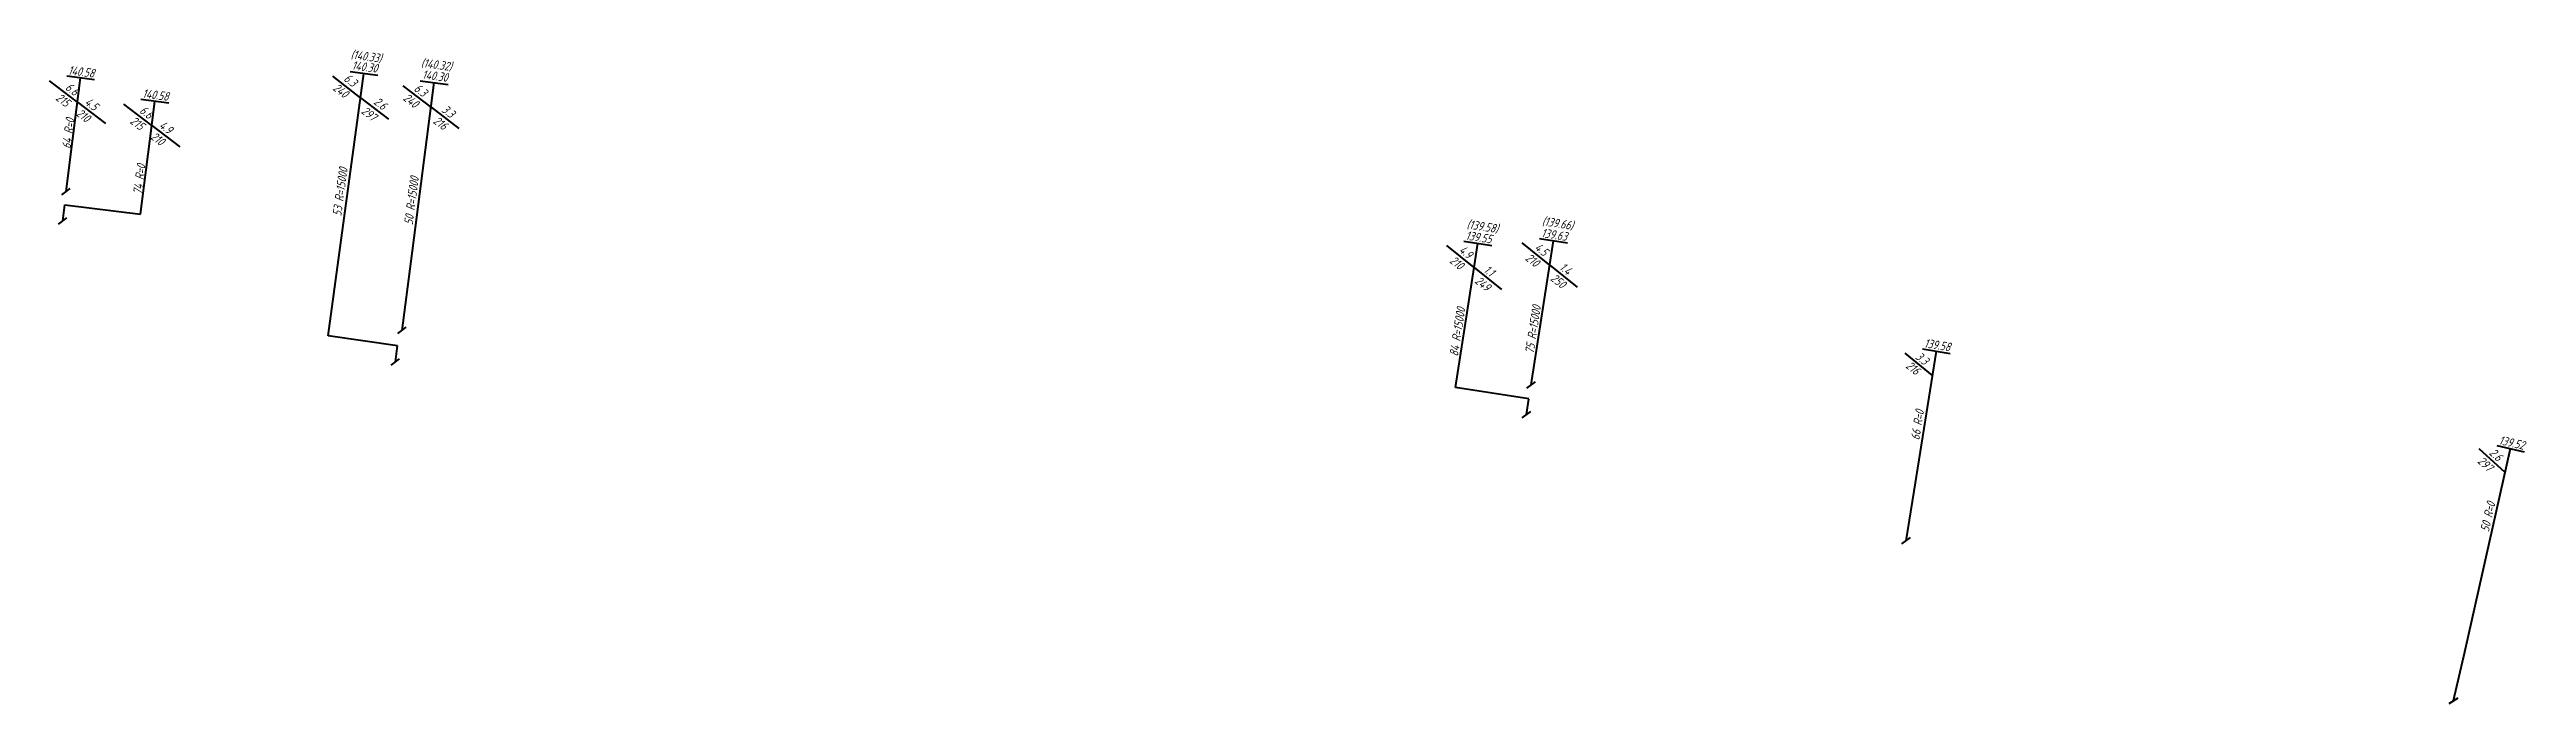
# Model space of a CAD drawing. Extents: x 10708 to 14321, y 7461 to 9444.
# Drawn here: x 13443.2 to 13795.6, y 7521.9 to 7614.9 of the extents above; entities that cross this region are included whole.
import ezdxf
from ezdxf.enums import TextEntityAlignment as Align

# ---------------------------------------------------------------- set-up
doc = ezdxf.new("R2010")
doc.units = 0
doc.styles.add('ук оф — копия$0$Уклоноуказатели', font='SPDS.shx', dxfattribs={"oblique": 15, "height": 2})
doc.styles.add('Уклоноуказатели', font='SPDS.shx', dxfattribs={"oblique": 15, "height": 2})

msp = doc.modelspace()

# ---------------------------------------------------------------- texts
at = {"color": 6, "lineweight": 40, "oblique": 15}
for s, rotation, style, p in [('(140.33)', 352.2389, 'ук оф — копия$0$Уклоноуказатели', (13488.15, 7613.34)), ('(140.32)', 352.6056, 'ук оф — копия$0$Уклоноуказатели', (13498.15, 7612.15)), ('140.58', 352.7096, 'Уклоноуказатели', (13447.62, 7611.15)), ('140.30', 352.2389, 'ук оф — копия$0$Уклоноуказатели', (13487.95, 7611.85)), ('140.30', 352.6056, 'ук оф — копия$0$Уклоноуказатели', (13497.95, 7610.55)), ('140.58', 352.7096, 'Уклоноуказатели', (13458.19, 7607.84)), ('139.55', 351.1942, 'Уклоноуказатели', (13646.45, 7587.59)), ('139.58', 350.9521, 'ук оф — копия$0$Уклоноуказатели', (13711.71, 7572.25)), ('139.52', 347.2981, 'ук оф — копия$0$Уклоноуказатели', (13793.41, 7558.36))]:
    msp.add_text(s, height=1.25, rotation=rotation, dxfattribs=dict(at, style=style)).set_placement(p, align=Align.CENTER)
for s, rotation, style, p in [('6.6', 322.7096, 'Уклоноуказатели', (13446.68, 7608.25)), ('6.3', 322.2388, 'ук оф — копия$0$Уклоноуказатели', (13486.29, 7609.52)), ('6.6', 322.7096, 'Уклоноуказатели', (13457.25, 7604.95)), ('6.3', 322.6056, 'ук оф — копия$0$Уклоноуказатели', (13496.28, 7608.1)), ('4.9', 321.1941, 'Уклоноуказатели', (13645.01, 7585.06)), ('3.3', 320.952, 'ук оф — копия$0$Уклоноуказатели', (13709.9, 7569.94)), ('2.6', 317.2981, 'ук оф — копия$0$Уклоноуказатели', (13791.49, 7556.23))]:
    msp.add_text(s, height=1.25, rotation=rotation, dxfattribs=dict(at, style=style)).set_placement(p, align=Align.RIGHT)
for s, rotation, style, p in [('240', 322.2388, 'ук оф — копия$0$Уклоноуказатели', (13485.83, 7608.93)), ('215', 322.7096, 'Уклоноуказатели', (13446.22, 7607.66)), ('240', 322.6056, 'ук оф — копия$0$Уклоноуказатели', (13495.82, 7607.51)), ('215', 322.7096, 'Уклоноуказатели', (13456.8, 7604.35)), ('210', 321.1941, 'Уклоноуказатели', (13644.54, 7584.48)), ('216', 320.952, 'ук оф — копия$0$Уклоноуказатели', (13709.48, 7569.49)), ('297', 317.2981, 'ук оф — копия$0$Уклоноуказатели', (13790.98, 7555.68))]:
    msp.add_text(s, height=1.25, rotation=rotation, dxfattribs=dict(at, style=style)).set_placement(p, align=Align.TOP_RIGHT)
for s, rotation, style, p in [('4.5', 322.7096, 'Уклоноуказатели', (13448.06, 7607.21)), ('2.6', 322.2388, 'ук оф — копия$0$Уклоноуказатели', (13489.18, 7607.28)), ('3.3', 322.6056, 'ук оф — копия$0$Уклоноуказатели', (13498.85, 7606.14)), ('4.9', 322.7096, 'Уклоноуказатели', (13458.63, 7603.9)), ('1.1', 321.1941, 'Уклоноуказатели', (13647.13, 7583.36))]:
    msp.add_text(s, height=1.25, rotation=rotation, dxfattribs=dict(at, style=style)).set_placement(p)
for s, rotation, style, p in [('297', 322.2388, 'ук оф — копия$0$Уклоноуказатели', (13488.18, 7606.93)), ('210', 322.7096, 'Уклоноуказатели', (13447.6, 7606.61)), ('210', 322.7096, 'Уклоноуказатели', (13458.18, 7603.3)), ('216', 322.6056, 'ук оф — копия$0$Уклоноуказатели', (13498.4, 7605.54)), ('249', 321.1941, 'Уклоноуказатели', (13646.66, 7582.77))]:
    msp.add_text(s, height=1.25, rotation=rotation, dxfattribs=dict(at, style=style)).set_placement(p, align=Align.TOP_LEFT)
for s, rotation, style, p in [('64 R=0', 82.7096, 'Уклоноуказатели', (13445.54, 7600.83)), ('74 R=0', 82.7096, 'Уклоноуказатели', (13455.66, 7594.32)), ('53 R=15000', 82.2389, 'ук оф — копия$0$Уклоноуказатели', (13484.05, 7591.25)), ('50 R=15000', 82.6056, 'ук оф — копия$0$Уклоноуказатели', (13494.22, 7589.99)), ('84 R=15000', 81.1942, 'Уклоноуказатели', (13642.96, 7571.29)), ('66 R=0', 80.9521, 'ук оф — копия$0$Уклоноуказатели', (13708.62, 7559.37)), ('50 R=0', 77.2981, 'ук оф — копия$0$Уклоноуказатели', (13789.66, 7546.34))]:
    msp.add_text(s, height=1.25, rotation=rotation, dxfattribs=dict(at, style=style)).set_placement(p, align=Align.MIDDLE_LEFT)
at = {"color": 30, "lineweight": 40, "style": 'Уклоноуказатели', "oblique": 15}
for s, p in [('139.55', (13646.45, 7587.59)), ('(139.58)', (13646.99, 7589.13)), ('139.63', (13657.21, 7587.96)), ('(139.66)', (13657.69, 7589.58))]:
    msp.add_text(s, height=1.25, rotation=351.1942, dxfattribs=at).set_placement(p, align=Align.CENTER)
for p in [(13644.54, 7584.48), (13655.3, 7584.85)]:
    msp.add_text('210', height=1.25, rotation=321.1941, dxfattribs=at).set_placement(p, align=Align.TOP_RIGHT)
for s, p in [('4.9', (13645.01, 7585.06)), ('4.5', (13655.77, 7585.43))]:
    msp.add_text(s, height=1.25, rotation=321.1941, dxfattribs=at).set_placement(p, align=Align.RIGHT)
for s, p in [('249', (13646.66, 7582.77)), ('250', (13657.43, 7583.14))]:
    msp.add_text(s, height=1.25, rotation=321.1941, dxfattribs=at).set_placement(p, align=Align.TOP_LEFT)
for s, p in [('1.1', (13647.13, 7583.36)), ('1.4', (13657.9, 7583.72))]:
    msp.add_text(s, height=1.25, rotation=321.1941, dxfattribs=at).set_placement(p)
for s, p in [('84 R=15000', (13642.96, 7571.29)), ('75 R=15000', (13653.73, 7571.66))]:
    msp.add_text(s, height=1.25, rotation=81.1942, dxfattribs=at).set_placement(p, align=Align.MIDDLE_LEFT)

# ---------------------------------------------------------------- linework, layer by layer
at = {"color": 6, "lineweight": 40}
for p, q in [((13447.14, 7607.43), (13443.16, 7610.46)), ((13445.6, 7611.16), (13449.57, 7610.65)), ((13446.43, 7601.89), (13447.58, 7610.9)), ((13487.43, 7608.05), (13483.48, 7611.11)), ((13484.43, 7586.05), (13487.9, 7611.52)), ((13485.92, 7611.79), (13489.88, 7611.25)), ((13494.6, 7584.79), (13497.9, 7610.21)), ((13495.92, 7610.46), (13499.88, 7609.95)), ((13447.14, 7607.43), (13451.12, 7604.4)), ((13457.71, 7604.12), (13453.74, 7607.15)), ((13456.17, 7607.85), (13460.14, 7607.34)), ((13457.71, 7604.12), (13458.16, 7607.59)), ((13487.43, 7608.05), (13491.38, 7604.99)), ((13497.45, 7606.74), (13493.48, 7609.77)), ((13497.45, 7606.74), (13501.42, 7603.7)), ((13456.1, 7591.49), (13457.71, 7604.12)), ((13457.71, 7604.12), (13461.69, 7601.09)), ((13445.51, 7594.7), (13446.43, 7601.89)), ((13444.92, 7594.24), (13446.1, 7595.16)), ((13445.04, 7590.53), (13445.33, 7592.84)), ((13444.44, 7590.07), (13445.63, 7590.99)), ((13482.81, 7574.19), (13484.43, 7586.05)), ((13645.87, 7583.89), (13641.98, 7587.02)), ((13644.43, 7587.65), (13648.38, 7587.04)), ((13645.87, 7583.89), (13646.41, 7587.35)), ((13493.33, 7574.95), (13494.6, 7584.79)), ((13643.23, 7566.82), (13645.87, 7583.89)), ((13645.87, 7583.89), (13649.77, 7580.75)), ((13492.73, 7574.49), (13493.92, 7575.41)), ((13492.37, 7570.47), (13492.68, 7572.77)), ((13711.12, 7568.54), (13707.23, 7571.69)), ((13708.49, 7552.08), (13711.67, 7572)), ((13709.69, 7572.31), (13713.64, 7571.68)), ((13491.77, 7570.01), (13492.96, 7570.92)), ((13653.35, 7562.97), (13653.69, 7565.18)), ((13652.74, 7562.53), (13653.95, 7563.41)), ((13786.84, 7529.23), (13793.35, 7558.12)), ((13792.58, 7554.71), (13788.91, 7558.1)), ((13791.4, 7558.56), (13795.3, 7557.68)), ((13707.37, 7545.02), (13708.49, 7552.08)), ((13706.76, 7544.58), (13707.98, 7545.46)), ((13785.27, 7522.26), (13786.84, 7529.23)), ((13784.64, 7521.86), (13785.9, 7522.66))]:
    msp.add_line(p, q, dxfattribs=at)
at = {"color": 30, "lineweight": 40}
for p, q in [((13645.87, 7583.89), (13641.98, 7587.02)), ((13644.43, 7587.65), (13648.38, 7587.04)), ((13645.87, 7583.89), (13646.41, 7587.35)), ((13656.64, 7584.25), (13652.74, 7587.39)), ((13654, 7567.18), (13657.18, 7587.71)), ((13655.2, 7588.02), (13659.15, 7587.41)), ((13643.23, 7566.82), (13645.87, 7583.89)), ((13645.87, 7583.89), (13649.77, 7580.75)), ((13656.64, 7584.25), (13660.54, 7581.12)), ((13653.39, 7566.74), (13654.6, 7567.63)), ((13653.35, 7562.97), (13653.69, 7565.18)), ((13652.74, 7562.53), (13653.95, 7563.41))]:
    msp.add_line(p, q, dxfattribs=at)
at = {"color": 6, "lineweight": 40, "flags": 128}
for points in [[(13445.33, 7592.84), (13456.1, 7591.49)], [(13653.69, 7565.2), (13643.23, 7566.82)]]:
    msp.add_lwpolyline(points, dxfattribs=at)
at = {"color": 6, "lineweight": 40}
msp.add_lwpolyline([(13492.68, 7572.77), (13482.81, 7574.19)], dxfattribs=at)
at = {"color": 30, "lineweight": 40, "flags": 128}
msp.add_lwpolyline([(13653.69, 7565.2), (13643.23, 7566.82)], dxfattribs=at)

msp.set_redraw_order([(e.dxf.handle, doc.entitydb.next_handle()) for e in msp.query("TEXT MTEXT ATTDEF DIMENSION ARC_DIMENSION")])  # texts and dimensions are drawn at this point

doc.saveas('drawing.dxf')
